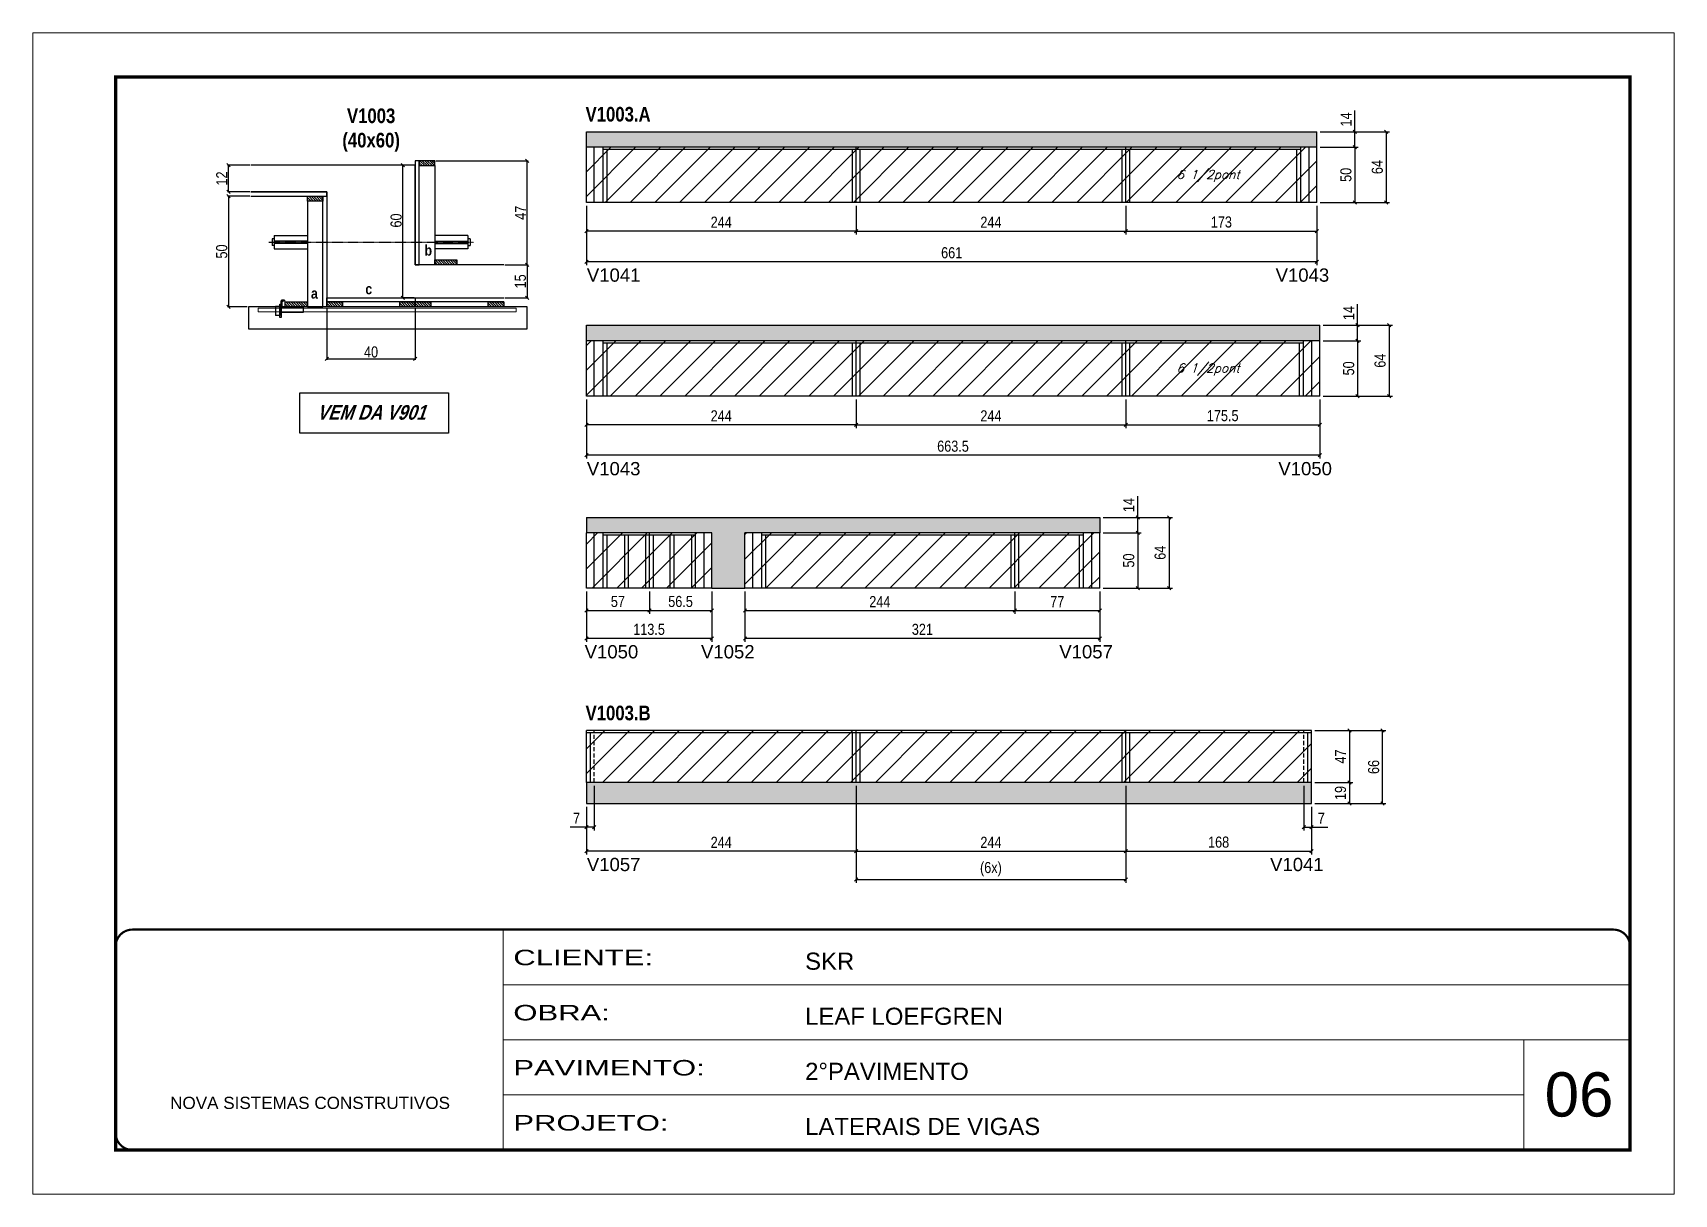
# Model space of a CAD drawing. Extents: x 3309 to 9563, y -2522 to 14608.
# Drawn here: x 4908 to 6393, y 12409 to 13459 of the extents above; entities that cross this region are included whole.
import ezdxf

# ---------------------------------------------------------------- set-up
doc = ezdxf.new("R2010")
doc.units = 0
for name, pattern in [('CONTINUO', [0]), ('DASHED', [0.75, 0.5, -0.25]), ('HIDDEN', [0.375, 0.25, -0.125])]:
    doc.linetypes.add(name, pattern=pattern)
for name, color, linetype in [('5', 5, 'Continuous'), ('barrote', 251, 'Continuous'), ('COTA', 241, 'Continuous'), ('detalhes', 4, 'Continuous'), ('NOMENCLATURA', 7, 'Continuous'), ('Painéis', 200, 'Continuous'), ('presilha', 1, 'Continuous'), ('SARR_2.2x10', 60, 'Continuous'), ('SARR_2.2x7', 40, 'Continuous'), ('SARR_3.5x7', 81, 'Continuous'), ('TENSOR', 3, 'Continuous'), ('texto', 7, 'Continuous')]:
    doc.layers.add(name, color=color, linetype=linetype)
for name, color, linetype, lineweight in [('CARIMBO', 255, 'Continuous', 9), ('CONCRETO', 251, 'Continuous', 25), ('Folhas', 255, 'Continuous', 9), ('Hachura', 251, 'Continuous', 9), ('SARRAFO DE PRESSAO', 251, 'DASHED', 9), ('SCO-___-LAJ', 2, 'Continuous', 0)]:
    doc.layers.add(name, color=color, linetype=linetype, lineweight=lineweight)
doc.styles.add('ARIAL', font='arial.ttf')
doc.styles.add('COTA TECNICA', font='techl___.ttf', dxfattribs={"height": 10})
doc.styles.add('COTA TECNICA 2X', font='techl___.ttf', dxfattribs={"height": 10})
doc.styles.add('Romans', font='romans.shx')
doc.styles.get("Standard").update_dxf_attribs({"font": 'arial.ttf'})
doc.styles.add('TECNICA', font='techb___.ttf', dxfattribs={"height": 10})
doc.styles.add('Tecnologia', font='')
doc.styles.get('Tecnologia').set_extended_font_data('Forgotten Futurist')
doc.dimstyles.new('PAINEL', dxfattribs={"dimtxt": 10, "dimasz": 3, "dimexe": 3, "dimexo": 3, "dimgap": 3, "dimtad": 1, "dimdec": 1, "dimzin": 12, "dimdsep": 46, "dimtxsty": 'COTA TECNICA', "dimblk1": 'OBLIQUE', "dimblk2": 'OBLIQUE', "dimsah": 1, "dimcen": 0.9, "dimclrd": 4, "dimclre": 4, "dimclrt": 240, "dimadec": 1, "dimazin": 3, "dimtfac": 1, "dimtdec": 1, "dimtmove": 0, "dimatfit": 3, "dimfxl": 1, "dimtolj": 1, "dimtzin": 12, "dimarcsym": 0})
doc.dimstyles.new('SECAO', dxfattribs={"dimscale": 0.333333, "dimtxt": 5, "dimasz": 9, "dimexe": 3, "dimexo": 3, "dimgap": 3, "dimtad": 1, "dimdec": 1, "dimlfac": 0.5, "dimzin": 12, "dimdsep": 46, "dimtxsty": 'COTA TECNICA 2X', "dimblk1": 'OBLIQUE', "dimblk2": 'OBLIQUE', "dimsah": 1, "dimcen": 0.9, "dimclrd": 4, "dimclre": 4, "dimclrt": 240, "dimadec": 1, "dimazin": 3, "dimtfac": 1, "dimtdec": 1, "dimtmove": 0, "dimatfit": 3, "dimfxl": 1, "dimtolj": 1, "dimtzin": 12, "dimarcsym": 0})

msp = doc.modelspace()

# ---------------------------------------------------------------- texts
at = {"layer": '5', "linetype": 'Continuous'}
for s, rotation, p in [('V1041', 0.00004, (5409.14, 13234.26, 0)), ('V1043', 0.00004, (6032.29, 13234.26, 0)), ('V1043', 0.00004, (5409.14, 13059.25, 0)), ('V1050', 0.00004, (6034.77, 13059.25, 0)), ('V1050', 359.99996, (5407.16, 12893.7, 0)), ('V1052', 359.99996, (5512.43, 12893.7, 0)), ('V1057', 359.99996, (5836.57, 12893.7, 0)), ('V1057', 0.00004, (5409.14, 12701.35)), ('V1041', 0.00004, (6027.29, 12701.35))]:
    msp.add_text(s, height=12, rotation=rotation, dxfattribs=at).set_placement(p)
at = {"layer": 'CARIMBO', "style": 'ARIAL'}
msp.add_text('06', height=40, dxfattribs=at).set_placement((6275.73, 12479.43))
at = {"layer": 'detalhes', "style": 'TECNICA'}
for s, p in [('b', (5262.34, 13257.87)), ('a', (5159.58, 13218.96)), ('c', (5208.75, 13222.9))]:
    msp.add_text(s, height=9.6, dxfattribs=at).set_placement(p)
at = {"layer": 'NOMENCLATURA', "style": 'TECNICA'}
for s, p in [('V1003.A', (5407.97, 13379.09, 0)), ('V1003.B', (5407.97, 12837.73, 0))]:
    msp.add_text(s, height=13.2, dxfattribs=at).set_placement(p)
at = {"layer": 'NOMENCLATURA', "insert": (5213.95, 13390.89), "char_height": 13.2, "attachment_point": 2, "style": 'TECNICA'}
msp.add_mtext_dynamic_manual_height_columns('V1003\\P(40x60)', width=300.2766, gutter_width=1, heights=[0], dxfattribs=at)
at = {"layer": 'NOMENCLATURA', "insert": (5213.92, 13122.73), "char_height": 13.2, "width": 300.2766, "attachment_point": 2, "style": 'TECNICA'}
msp.add_mtext('{\\Q19;\\C256;VEM DA V901}', dxfattribs=at)
at = {"layer": 'texto', "color": 2, "char_height": 8, "attachment_point": 5, "style": 'Romans'}
for insert in [(5971.19, 13329.9, 0), (5971.19, 13154.89, 0)]:
    msp.add_mtext('{\\Q19;\\C256;6 1/2pont}', dxfattribs=dict(at, insert=insert))

# ---------------------------------------------------------------- blocks, each defined once
blk = doc.blocks.new('9999999999')
at = {"color": 30, "linetype": 'CONTINUO'}
for p, q in [((98564.6, 34230.2), (98564.6, 34429.4)), ((98564.6, 34379.6), (99584, 34379.6)), ((98564.6, 34329.8), (99488, 34329.8)), ((99584, 34329.8), (99488, 34329.8)), ((99488, 34329.8), (99488, 34230.2)), ((98564.6, 34280), (99488, 34280))]:
    blk.add_line(p, q, dxfattribs=at)
at = {"color": 30, "linetype": 'CONTINUO', "const_width": 2}
blk.add_lwpolyline([(99584, 34230.2), (99584, 34414.4, 0.414214), (99569, 34429.4), (98229, 34429.4, 0.414214), (98214, 34414.4), (98214, 34245.2, 0.414214), (98229, 34230.2), (99584, 34230.2)], format="xyb", dxfattribs=at)
at = {"layer": 'Folhas'}
blk.add_lwpolyline([(98139, 34190.2), (99624, 34190.2), (99624, 35240.2), (98139, 35240.2)], close=True, dxfattribs=at)
at = {"layer": 'Folhas', "color": 30, "const_width": 3}
blk.add_lwpolyline([(98214, 34230.2), (99584, 34230.2), (99584, 35200.2), (98214, 35200.2)], close=True, dxfattribs=at)
at = {"color": 7, "linetype": 'Continuous', "ltscale": 5, "style": 'ARIAL'}
for s, height, p in [('SKR', 15.48, (98837.7, 34393.1)), ('LEAF LOEFGREN', 15.483, (98837.7, 34343.3)), ('2°PAVIMENTO', 15.483, (98837.7, 34293.5)), ('NOVA SISTEMAS CONSTRUTIVOS', 11.059, (98263.2, 34267.2)), ('LATERAIS DE VIGAS', 15.483, (98837.7, 34243.7))]:
    blk.add_text(s, height=height, dxfattribs=at).set_placement(p)
at = {"layer": 'Folhas', "color": 7, "style": 'Tecnologia', "width": 1.5}
for s, p in [('CLIENTE:', (98573.7, 34397.2)), ('OBRA:', (98573.7, 34347.3)), ('PAVIMENTO:', (98573.7, 34297.5)), ('PROJETO:', (98573.7, 34247.7))]:
    blk.add_text(s, height=14, dxfattribs=at).set_placement(p)
blk = doc.blocks.new('_Oblique')
at = {"color": 0, "linetype": 'ByBlock', "lineweight": -2}
blk.add_line((-0.5, -0.5), (0.5, 0.5), dxfattribs=at)
blk = doc.blocks.new('*D15')
at = {"layer": 'COTA', "color": 4, "lineweight": -2, "transparency": 16777216}
for p, q in [((5252.9, 13339.6), (5241.7, 13339.6)), ((5242.7, 13219.6), (5242.7, 13339.6)), ((5252.9, 13219.6), (5241.7, 13219.6))]:
    blk.add_line(p, q, dxfattribs=at)
at = {"layer": 'Defpoints', "color": 0, "transparency": 16777216}
for p in [(5242.7, 13339.6), (5253.9, 13339.6), (5253.9, 13219.6)]:
    blk.add_point(p, dxfattribs=at)
at = {"layer": 'COTA', "color": 4, "lineweight": -2, "transparency": 16777216, "xscale": 3, "yscale": 3, "zscale": 3}
for p, rotation in [((5242.7, 13339.6), 90), ((5242.7, 13219.6), 270)]:
    blk.add_blockref('_Oblique', p, dxfattribs=dict(at, rotation=rotation))
at = {"layer": 'COTA', "color": 240, "transparency": 16777216, "insert": (5236.6, 13289.6), "char_height": 10, "attachment_point": 5, "rotation": 90, "style": 'COTA TECNICA 2X'}
blk.add_mtext('\\A1;60', dxfattribs=at)
blk = doc.blocks.new('*D16')
at = {"layer": 'COTA', "color": 4, "lineweight": -2, "transparency": 16777216}
for p, q in [((5173.9, 13210.6), (5173.9, 13163.6)), ((5253.9, 13210.6), (5253.9, 13163.6)), ((5173.9, 13164.6), (5253.9, 13164.6))]:
    blk.add_line(p, q, dxfattribs=at)
at = {"layer": 'Defpoints', "color": 0, "transparency": 16777216}
for p in [(5173.9, 13211.6), (5253.9, 13211.6), (5253.9, 13164.6)]:
    blk.add_point(p, dxfattribs=at)
at = {"layer": 'COTA', "color": 4, "lineweight": -2, "transparency": 16777216, "xscale": 3, "yscale": 3, "zscale": 3, "rotation": 180}
blk.add_blockref('_Oblique', (5173.9, 13164.6), dxfattribs=at)
at = {"layer": 'COTA', "color": 4, "lineweight": -2, "transparency": 16777216, "xscale": 3, "yscale": 3, "zscale": 3}
blk.add_blockref('_Oblique', (5253.9, 13164.6), dxfattribs=at)
at = {"layer": 'COTA', "color": 240, "transparency": 16777216, "insert": (5213.9, 13170.7), "char_height": 10, "attachment_point": 5, "style": 'COTA TECNICA 2X'}
blk.add_mtext('\\A1;40', dxfattribs=at)
blk = doc.blocks.new('*D17')
at = {"layer": 'COTA', "color": 4, "lineweight": -2, "transparency": 16777216}
for p, q in [((5104.2, 13311.6), (5083.9, 13311.6)), ((5084.9, 13311.6), (5084.9, 13211.6)), ((5101.9, 13211.6), (5083.9, 13211.6))]:
    blk.add_line(p, q, dxfattribs=at)
at = {"layer": 'Defpoints', "color": 0, "transparency": 16777216}
for p in [(5105.2, 13311.6), (5084.9, 13211.6), (5102.9, 13211.6, 0)]:
    blk.add_point(p, dxfattribs=at)
at = {"layer": 'COTA', "color": 4, "lineweight": -2, "transparency": 16777216, "xscale": 3, "yscale": 3, "zscale": 3}
for p, rotation in [((5084.9, 13311.6), 90), ((5084.9, 13211.6), 270)]:
    blk.add_blockref('_Oblique', p, dxfattribs=dict(at, rotation=rotation))
at = {"layer": 'COTA', "color": 240, "transparency": 16777216, "insert": (5078.8, 13261.6), "char_height": 10, "attachment_point": 5, "rotation": 90, "style": 'COTA TECNICA 2X'}
blk.add_mtext('\\A1;50', dxfattribs=at)
blk = doc.blocks.new('*D18')
at = {"layer": 'COTA', "color": 4, "lineweight": -2, "transparency": 16777216}
for p, q in [((5104.2, 13339.6), (5083.9, 13339.6)), ((5084.9, 13315.6), (5084.9, 13339.6)), ((5104.2, 13315.6), (5083.9, 13315.6))]:
    blk.add_line(p, q, dxfattribs=at)
at = {"layer": 'Defpoints', "color": 0, "transparency": 16777216}
for p in [(5084.9, 13339.6), (5105.2, 13339.6), (5105.2, 13315.6)]:
    blk.add_point(p, dxfattribs=at)
at = {"layer": 'COTA', "color": 4, "lineweight": -2, "transparency": 16777216, "xscale": 3, "yscale": 3, "zscale": 3}
for p, rotation in [((5084.9, 13339.6), 90), ((5084.9, 13315.6), 270)]:
    blk.add_blockref('_Oblique', p, dxfattribs=dict(at, rotation=rotation))
at = {"layer": 'COTA', "color": 240, "transparency": 16777216, "insert": (5078.8, 13327.6), "char_height": 10, "attachment_point": 5, "rotation": 90, "style": 'COTA TECNICA 2X'}
blk.add_mtext('\\A1;12', dxfattribs=at)
blk = doc.blocks.new('*D19')
at = {"layer": 'COTA', "color": 4, "lineweight": -2, "transparency": 16777216}
for p, q in [((5334.9, 13249.6), (5356.1, 13249.6)), ((5355.1, 13249.6), (5355.1, 13219.6)), ((5334.9, 13219.6), (5356.1, 13219.6))]:
    blk.add_line(p, q, dxfattribs=at)
at = {"layer": 'Defpoints', "color": 0, "transparency": 16777216}
for p in [(5333.9, 13249.6, 0), (5333.9, 13219.6, 0), (5355.1, 13219.6)]:
    blk.add_point(p, dxfattribs=at)
at = {"layer": 'COTA', "color": 4, "lineweight": -2, "transparency": 16777216, "xscale": 3, "yscale": 3, "zscale": 3}
for p, rotation in [((5355.1, 13249.6), 90), ((5355.1, 13219.6), 270)]:
    blk.add_blockref('_Oblique', p, dxfattribs=dict(at, rotation=rotation))
at = {"layer": 'COTA', "color": 240, "transparency": 16777216, "insert": (5349, 13234.6), "char_height": 10, "attachment_point": 5, "rotation": 90, "style": 'COTA TECNICA 2X'}
blk.add_mtext('\\A1;15', dxfattribs=at)
blk = doc.blocks.new('*D20')
at = {"layer": 'COTA', "color": 4, "lineweight": -2, "transparency": 16777216}
for p, q in [((5272.5, 13343.6), (5356.1, 13343.6)), ((5355.1, 13249.6), (5355.1, 13343.6)), ((5334.9, 13249.6), (5356.1, 13249.6))]:
    blk.add_line(p, q, dxfattribs=at)
at = {"layer": 'Defpoints', "color": 0, "transparency": 16777216}
for p in [(5271.5, 13343.6), (5355.1, 13343.6), (5333.9, 13249.6)]:
    blk.add_point(p, dxfattribs=at)
at = {"layer": 'COTA', "color": 4, "lineweight": -2, "transparency": 16777216, "xscale": 3, "yscale": 3, "zscale": 3}
for p, rotation in [((5355.1, 13343.6), 90), ((5355.1, 13249.6), 270)]:
    blk.add_blockref('_Oblique', p, dxfattribs=dict(at, rotation=rotation))
at = {"layer": 'COTA', "color": 240, "transparency": 16777216, "insert": (5349.1, 13296.6), "char_height": 10, "attachment_point": 5, "rotation": 90, "style": 'COTA TECNICA 2X'}
blk.add_mtext('\\A1;47', dxfattribs=at)
blk = doc.blocks.new('*D21')
at = {"layer": 'COTA', "color": 4, "linetype": 'ByBlock', "lineweight": -2, "transparency": 16777216}
for p, q in [((5408.7, 13302.9), (5408.7, 13277)), ((5652.7, 13302.9), (5652.7, 13277)), ((5652.7, 13280), (5408.7, 13280))]:
    blk.add_line(p, q, dxfattribs=at)
at = {"layer": 'Defpoints', "color": 0, "linetype": 'ByBlock', "transparency": 16777216}
for p in [(5408.7, 13305.9), (5652.7, 13305.9), (5408.7, 13280)]:
    blk.add_point(p, dxfattribs=at)
at = {"layer": 'COTA', "color": 4, "linetype": 'ByBlock', "lineweight": -2, "transparency": 16777216, "xscale": 3, "yscale": 3, "zscale": 3, "rotation": 180}
blk.add_blockref('_Oblique', (5408.7, 13280), dxfattribs=at)
at = {"layer": 'COTA', "color": 4, "linetype": 'ByBlock', "lineweight": -2, "transparency": 16777216, "xscale": 3, "yscale": 3, "zscale": 3}
blk.add_blockref('_Oblique', (5652.7, 13280), dxfattribs=at)
at = {"layer": 'COTA', "color": 240, "linetype": 'ByBlock', "transparency": 16777216, "insert": (5530.7, 13288.1), "char_height": 10, "attachment_point": 5, "style": 'COTA TECNICA'}
blk.add_mtext('\\A1;244', dxfattribs=at)
blk = doc.blocks.new('*D33')
at = {"layer": 'COTA', "color": 4, "linetype": 'ByBlock', "lineweight": -2, "transparency": 16777216}
for p, q in [((5408.7, 13302.9), (5408.7, 13249.3)), ((6069.7, 13302.9), (6069.7, 13249.3)), ((6069.7, 13252.3), (5408.7, 13252.3))]:
    blk.add_line(p, q, dxfattribs=at)
at = {"layer": 'Defpoints', "color": 0, "linetype": 'ByBlock', "transparency": 16777216}
for p in [(5408.7, 13305.9), (6069.7, 13305.9), (5408.7, 13252.3)]:
    blk.add_point(p, dxfattribs=at)
at = {"layer": 'COTA', "color": 4, "linetype": 'ByBlock', "lineweight": -2, "transparency": 16777216, "xscale": 3, "yscale": 3, "zscale": 3, "rotation": 180}
blk.add_blockref('_Oblique', (5408.7, 13252.3), dxfattribs=at)
at = {"layer": 'COTA', "color": 4, "linetype": 'ByBlock', "lineweight": -2, "transparency": 16777216, "xscale": 3, "yscale": 3, "zscale": 3}
blk.add_blockref('_Oblique', (6069.7, 13252.3), dxfattribs=at)
at = {"layer": 'COTA', "color": 240, "linetype": 'ByBlock', "transparency": 16777216, "insert": (5739.2, 13260.4), "char_height": 10, "attachment_point": 5, "style": 'COTA TECNICA'}
blk.add_mtext('\\A1;661', dxfattribs=at)
blk = doc.blocks.new('*D22')
at = {"layer": 'COTA', "color": 4, "lineweight": -2, "transparency": 16777216}
for p, q in [((5652.7, 13302.9), (5652.7, 13277)), ((5896.7, 13302.9), (5896.7, 13277)), ((5652.7, 13280), (5896.7, 13280))]:
    blk.add_line(p, q, dxfattribs=at)
at = {"layer": 'Defpoints', "color": 0, "transparency": 16777216}
for p in [(5652.7, 13305.9, 0), (5896.7, 13305.9, 0), (5896.7, 13280)]:
    blk.add_point(p, dxfattribs=at)
at = {"layer": 'COTA', "color": 4, "lineweight": -2, "transparency": 16777216, "xscale": 3, "yscale": 3, "zscale": 3, "rotation": 180}
blk.add_blockref('_Oblique', (5652.7, 13280), dxfattribs=at)
at = {"layer": 'COTA', "color": 4, "lineweight": -2, "transparency": 16777216, "xscale": 3, "yscale": 3, "zscale": 3}
blk.add_blockref('_Oblique', (5896.7, 13280), dxfattribs=at)
at = {"layer": 'COTA', "color": 240, "transparency": 16777216, "insert": (5774.7, 13288.1), "char_height": 10, "attachment_point": 5, "style": 'COTA TECNICA'}
blk.add_mtext('\\A1;244', dxfattribs=at)
blk = doc.blocks.new('*D23')
at = {"layer": 'COTA', "color": 4, "lineweight": -2, "transparency": 16777216}
for p, q in [((6072.7, 13369.9), (6135.4, 13369.9)), ((6132.4, 13369.9), (6132.4, 13305.9)), ((6072.7, 13305.9), (6135.4, 13305.9))]:
    blk.add_line(p, q, dxfattribs=at)
at = {"layer": 'Defpoints', "color": 0, "transparency": 16777216}
for p in [(6069.7, 13369.9, 0), (6069.7, 13305.9, 0), (6132.4, 13305.9)]:
    blk.add_point(p, dxfattribs=at)
at = {"layer": 'COTA', "color": 4, "lineweight": -2, "transparency": 16777216, "xscale": 3, "yscale": 3, "zscale": 3}
for p, rotation in [((6132.4, 13369.9), 90), ((6132.4, 13305.9), 270)]:
    blk.add_blockref('_Oblique', p, dxfattribs=dict(at, rotation=rotation))
at = {"layer": 'COTA', "color": 240, "transparency": 16777216, "insert": (6124.3, 13337.9), "char_height": 10, "attachment_point": 5, "rotation": 90, "style": 'COTA TECNICA'}
blk.add_mtext('\\A1;64', dxfattribs=at)
blk = doc.blocks.new('*D34')
at = {"layer": 'COTA', "color": 4, "lineweight": -2, "transparency": 16777216}
for p, q in [((5896.7, 13302.9), (5896.7, 13277)), ((6069.7, 13302.9), (6069.7, 13277)), ((5896.7, 13280), (6069.7, 13280))]:
    blk.add_line(p, q, dxfattribs=at)
at = {"layer": 'Defpoints', "color": 0, "transparency": 16777216}
for p in [(5896.7, 13305.9, 0), (6069.7, 13305.9, 0), (6069.7, 13280)]:
    blk.add_point(p, dxfattribs=at)
at = {"layer": 'COTA', "color": 4, "lineweight": -2, "transparency": 16777216, "xscale": 3, "yscale": 3, "zscale": 3, "rotation": 180}
blk.add_blockref('_Oblique', (5896.7, 13280), dxfattribs=at)
at = {"layer": 'COTA', "color": 4, "lineweight": -2, "transparency": 16777216, "xscale": 3, "yscale": 3, "zscale": 3}
blk.add_blockref('_Oblique', (6069.7, 13280), dxfattribs=at)
at = {"layer": 'COTA', "color": 240, "transparency": 16777216, "insert": (5983.2, 13288.2), "char_height": 10, "attachment_point": 5, "style": 'COTA TECNICA'}
blk.add_mtext('\\A1;173', dxfattribs=at)
blk = doc.blocks.new('*D35')
at = {"layer": 'COTA', "color": 4, "lineweight": -2, "transparency": 16777216}
for p, q in [((6072.7, 13355.9), (6107, 13355.9)), ((6104, 13355.9), (6104, 13305.9)), ((6072.7, 13305.9), (6107, 13305.9))]:
    blk.add_line(p, q, dxfattribs=at)
at = {"layer": 'Defpoints', "color": 0, "transparency": 16777216}
for p in [(6069.7, 13355.9, 0), (6069.7, 13305.9, 0), (6104, 13305.9)]:
    blk.add_point(p, dxfattribs=at)
at = {"layer": 'COTA', "color": 4, "lineweight": -2, "transparency": 16777216, "xscale": 3, "yscale": 3, "zscale": 3}
for p, rotation in [((6104, 13355.9), 90), ((6104, 13305.9), 270)]:
    blk.add_blockref('_Oblique', p, dxfattribs=dict(at, rotation=rotation))
at = {"layer": 'COTA', "color": 240, "transparency": 16777216, "insert": (6095.9, 13330.9), "char_height": 10, "attachment_point": 5, "rotation": 90, "style": 'COTA TECNICA'}
blk.add_mtext('\\A1;50', dxfattribs=at)
blk = doc.blocks.new('*D36')
at = {"layer": 'COTA', "color": 4, "lineweight": -2, "transparency": 16777216}
for p, q in [((6104, 13369.9), (6104, 13389)), ((6072.7, 13369.9), (6107, 13369.9)), ((6104, 13355.9), (6104, 13369.9)), ((6072.7, 13355.9), (6107, 13355.9))]:
    blk.add_line(p, q, dxfattribs=at)
at = {"layer": 'Defpoints', "color": 0, "transparency": 16777216}
for p in [(6069.7, 13369.9, 0), (6104, 13369.9), (6069.7, 13355.9, 0)]:
    blk.add_point(p, dxfattribs=at)
at = {"layer": 'COTA', "color": 4, "lineweight": -2, "transparency": 16777216, "xscale": 3, "yscale": 3, "zscale": 3}
for p, rotation in [((6104, 13369.9), 90), ((6104, 13355.9), 270)]:
    blk.add_blockref('_Oblique', p, dxfattribs=dict(at, rotation=rotation))
at = {"layer": 'COTA', "color": 240, "transparency": 16777216, "insert": (6096, 13381), "char_height": 10, "attachment_point": 5, "rotation": 90, "style": 'COTA TECNICA'}
blk.add_mtext('\\A1;14', dxfattribs=at)
blk = doc.blocks.new('*D24')
at = {"layer": 'COTA', "color": 4, "linetype": 'ByBlock', "lineweight": -2, "transparency": 16777216}
for p, q in [((5408.7, 13127.9), (5408.7, 13102)), ((5652.7, 13127.9), (5652.7, 13102)), ((5652.7, 13105), (5408.7, 13105))]:
    blk.add_line(p, q, dxfattribs=at)
at = {"layer": 'Defpoints', "color": 0, "linetype": 'ByBlock', "transparency": 16777216}
for p in [(5408.7, 13130.9), (5652.7, 13130.9), (5408.7, 13105)]:
    blk.add_point(p, dxfattribs=at)
at = {"layer": 'COTA', "color": 4, "linetype": 'ByBlock', "lineweight": -2, "transparency": 16777216, "xscale": 3, "yscale": 3, "zscale": 3, "rotation": 180}
blk.add_blockref('_Oblique', (5408.7, 13105), dxfattribs=at)
at = {"layer": 'COTA', "color": 4, "linetype": 'ByBlock', "lineweight": -2, "transparency": 16777216, "xscale": 3, "yscale": 3, "zscale": 3}
blk.add_blockref('_Oblique', (5652.7, 13105), dxfattribs=at)
at = {"layer": 'COTA', "color": 240, "linetype": 'ByBlock', "transparency": 16777216, "insert": (5530.7, 13113), "char_height": 10, "attachment_point": 5, "style": 'COTA TECNICA'}
blk.add_mtext('\\A1;244', dxfattribs=at)
blk = doc.blocks.new('*D37')
at = {"layer": 'COTA', "color": 4, "linetype": 'ByBlock', "lineweight": -2, "transparency": 16777216}
for p, q in [((5408.7, 13127.9), (5408.7, 13074.3)), ((6072.2, 13127.9), (6072.2, 13074.3)), ((6072.2, 13077.3), (5408.7, 13077.3))]:
    blk.add_line(p, q, dxfattribs=at)
at = {"layer": 'Defpoints', "color": 0, "linetype": 'ByBlock', "transparency": 16777216}
for p in [(5408.7, 13130.9), (6072.2, 13130.9), (5408.7, 13077.3)]:
    blk.add_point(p, dxfattribs=at)
at = {"layer": 'COTA', "color": 4, "linetype": 'ByBlock', "lineweight": -2, "transparency": 16777216, "xscale": 3, "yscale": 3, "zscale": 3, "rotation": 180}
blk.add_blockref('_Oblique', (5408.7, 13077.3), dxfattribs=at)
at = {"layer": 'COTA', "color": 4, "linetype": 'ByBlock', "lineweight": -2, "transparency": 16777216, "xscale": 3, "yscale": 3, "zscale": 3}
blk.add_blockref('_Oblique', (6072.2, 13077.3), dxfattribs=at)
at = {"layer": 'COTA', "color": 240, "linetype": 'ByBlock', "transparency": 16777216, "insert": (5740.4, 13085.5), "char_height": 10, "attachment_point": 5, "style": 'COTA TECNICA'}
blk.add_mtext('\\A1;663.5', dxfattribs=at)
blk = doc.blocks.new('*D25')
at = {"layer": 'COTA', "color": 4, "lineweight": -2, "transparency": 16777216}
for p, q in [((5652.7, 13127.9), (5652.7, 13102)), ((5896.7, 13127.9), (5896.7, 13102)), ((5652.7, 13105), (5896.7, 13105))]:
    blk.add_line(p, q, dxfattribs=at)
at = {"layer": 'Defpoints', "color": 0, "transparency": 16777216}
for p in [(5652.7, 13130.9, 0), (5896.7, 13130.9, 0), (5896.7, 13105)]:
    blk.add_point(p, dxfattribs=at)
at = {"layer": 'COTA', "color": 4, "lineweight": -2, "transparency": 16777216, "xscale": 3, "yscale": 3, "zscale": 3, "rotation": 180}
blk.add_blockref('_Oblique', (5652.7, 13105), dxfattribs=at)
at = {"layer": 'COTA', "color": 4, "lineweight": -2, "transparency": 16777216, "xscale": 3, "yscale": 3, "zscale": 3}
blk.add_blockref('_Oblique', (5896.7, 13105), dxfattribs=at)
at = {"layer": 'COTA', "color": 240, "transparency": 16777216, "insert": (5774.7, 13113), "char_height": 10, "attachment_point": 5, "style": 'COTA TECNICA'}
blk.add_mtext('\\A1;244', dxfattribs=at)
blk = doc.blocks.new('*D26')
at = {"layer": 'COTA', "color": 4, "lineweight": -2, "transparency": 16777216}
for p, q in [((6075.2, 13194.9), (6137.9, 13194.9)), ((6134.9, 13194.9), (6134.9, 13130.9)), ((6075.2, 13130.9), (6137.9, 13130.9))]:
    blk.add_line(p, q, dxfattribs=at)
at = {"layer": 'Defpoints', "color": 0, "transparency": 16777216}
for p in [(6072.2, 13194.9, 0), (6072.2, 13130.9, 0), (6134.9, 13130.9)]:
    blk.add_point(p, dxfattribs=at)
at = {"layer": 'COTA', "color": 4, "lineweight": -2, "transparency": 16777216, "xscale": 3, "yscale": 3, "zscale": 3}
for p, rotation in [((6134.9, 13194.9), 90), ((6134.9, 13130.9), 270)]:
    blk.add_blockref('_Oblique', p, dxfattribs=dict(at, rotation=rotation))
at = {"layer": 'COTA', "color": 240, "transparency": 16777216, "insert": (6126.8, 13162.9), "char_height": 10, "attachment_point": 5, "rotation": 90, "style": 'COTA TECNICA'}
blk.add_mtext('\\A1;64', dxfattribs=at)
blk = doc.blocks.new('*D38')
at = {"layer": 'COTA', "color": 4, "lineweight": -2, "transparency": 16777216}
for p, q in [((5896.7, 13127.9), (5896.7, 13102)), ((6072.2, 13127.9), (6072.2, 13102)), ((5896.7, 13105), (6072.2, 13105))]:
    blk.add_line(p, q, dxfattribs=at)
at = {"layer": 'Defpoints', "color": 0, "transparency": 16777216}
for p in [(5896.7, 13130.9, 0), (6072.2, 13130.9, 0), (6072.2, 13105)]:
    blk.add_point(p, dxfattribs=at)
at = {"layer": 'COTA', "color": 4, "lineweight": -2, "transparency": 16777216, "xscale": 3, "yscale": 3, "zscale": 3, "rotation": 180}
blk.add_blockref('_Oblique', (5896.7, 13105), dxfattribs=at)
at = {"layer": 'COTA', "color": 4, "lineweight": -2, "transparency": 16777216, "xscale": 3, "yscale": 3, "zscale": 3}
blk.add_blockref('_Oblique', (6072.2, 13105), dxfattribs=at)
at = {"layer": 'COTA', "color": 240, "transparency": 16777216, "insert": (5984.4, 13113.1), "char_height": 10, "attachment_point": 5, "style": 'COTA TECNICA'}
blk.add_mtext('\\A1;175.5', dxfattribs=at)
blk = doc.blocks.new('*D39')
at = {"layer": 'COTA', "color": 4, "lineweight": -2, "transparency": 16777216}
for p, q in [((6075.2, 13180.9), (6109.5, 13180.9)), ((6106.5, 13180.9), (6106.5, 13130.9)), ((6075.2, 13130.9), (6109.5, 13130.9))]:
    blk.add_line(p, q, dxfattribs=at)
at = {"layer": 'Defpoints', "color": 0, "transparency": 16777216}
for p in [(6072.2, 13180.9, 0), (6072.2, 13130.9, 0), (6106.5, 13130.9)]:
    blk.add_point(p, dxfattribs=at)
at = {"layer": 'COTA', "color": 4, "lineweight": -2, "transparency": 16777216, "xscale": 3, "yscale": 3, "zscale": 3}
for p, rotation in [((6106.5, 13180.9), 90), ((6106.5, 13130.9), 270)]:
    blk.add_blockref('_Oblique', p, dxfattribs=dict(at, rotation=rotation))
at = {"layer": 'COTA', "color": 240, "transparency": 16777216, "insert": (6098.4, 13155.9), "char_height": 10, "attachment_point": 5, "rotation": 90, "style": 'COTA TECNICA'}
blk.add_mtext('\\A1;50', dxfattribs=at)
blk = doc.blocks.new('*D40')
at = {"layer": 'COTA', "color": 4, "lineweight": -2, "transparency": 16777216}
for p, q in [((6106.5, 13194.9), (6106.5, 13214)), ((6075.2, 13194.9), (6109.5, 13194.9)), ((6106.5, 13180.9), (6106.5, 13194.9)), ((6075.2, 13180.9), (6109.5, 13180.9))]:
    blk.add_line(p, q, dxfattribs=at)
at = {"layer": 'Defpoints', "color": 0, "transparency": 16777216}
for p in [(6072.2, 13194.9, 0), (6106.5, 13194.9), (6072.2, 13180.9, 0)]:
    blk.add_point(p, dxfattribs=at)
at = {"layer": 'COTA', "color": 4, "lineweight": -2, "transparency": 16777216, "xscale": 3, "yscale": 3, "zscale": 3}
for p, rotation in [((6106.5, 13194.9), 90), ((6106.5, 13180.9), 270)]:
    blk.add_blockref('_Oblique', p, dxfattribs=dict(at, rotation=rotation))
at = {"layer": 'COTA', "color": 240, "transparency": 16777216, "insert": (6098.5, 13205.9), "char_height": 10, "attachment_point": 5, "rotation": 90, "style": 'COTA TECNICA'}
blk.add_mtext('\\A1;14', dxfattribs=at)
blk = doc.blocks.new('*D41')
at = {"layer": 'COTA', "color": 4, "linetype": 'ByBlock', "lineweight": -2, "transparency": 16777216}
for p, q in [((5408.7, 12954.2), (5408.7, 12908.7)), ((5522.2, 12954.2), (5522.2, 12908.7)), ((5522.2, 12911.7), (5408.7, 12911.7))]:
    blk.add_line(p, q, dxfattribs=at)
at = {"layer": 'Defpoints', "color": 0, "linetype": 'ByBlock', "transparency": 16777216}
for p in [(5408.7, 12957.2), (5522.2, 12957.2), (5408.7, 12911.7)]:
    blk.add_point(p, dxfattribs=at)
at = {"layer": 'COTA', "color": 4, "linetype": 'ByBlock', "lineweight": -2, "transparency": 16777216, "xscale": 3, "yscale": 3, "zscale": 3, "rotation": 180}
blk.add_blockref('_Oblique', (5408.7, 12911.7), dxfattribs=at)
at = {"layer": 'COTA', "color": 4, "linetype": 'ByBlock', "lineweight": -2, "transparency": 16777216, "xscale": 3, "yscale": 3, "zscale": 3}
blk.add_blockref('_Oblique', (5522.2, 12911.7), dxfattribs=at)
at = {"layer": 'COTA', "color": 240, "linetype": 'ByBlock', "transparency": 16777216, "insert": (5465.4, 12919.9), "char_height": 10, "attachment_point": 5, "style": 'COTA TECNICA'}
blk.add_mtext('\\A1;113.5', dxfattribs=at)
blk = doc.blocks.new('*D42')
at = {"layer": 'COTA', "color": 4, "lineweight": -2, "transparency": 16777216}
for p, q in [((5408.7, 12954.2), (5408.7, 12934)), ((5465.7, 12954.2), (5465.7, 12934)), ((5408.7, 12937), (5465.7, 12937))]:
    blk.add_line(p, q, dxfattribs=at)
at = {"layer": 'Defpoints', "color": 0, "transparency": 16777216}
for p in [(5408.7, 12957.2), (5465.7, 12957.2), (5465.7, 12937)]:
    blk.add_point(p, dxfattribs=at)
at = {"layer": 'COTA', "color": 4, "lineweight": -2, "transparency": 16777216, "xscale": 3, "yscale": 3, "zscale": 3, "rotation": 180}
blk.add_blockref('_Oblique', (5408.7, 12937), dxfattribs=at)
at = {"layer": 'COTA', "color": 4, "lineweight": -2, "transparency": 16777216, "xscale": 3, "yscale": 3, "zscale": 3}
blk.add_blockref('_Oblique', (5465.7, 12937), dxfattribs=at)
at = {"layer": 'COTA', "color": 240, "transparency": 16777216, "insert": (5437.2, 12945.1), "char_height": 10, "attachment_point": 5, "style": 'COTA TECNICA'}
blk.add_mtext('\\A1;57', dxfattribs=at)
blk = doc.blocks.new('*D43')
at = {"layer": 'COTA', "color": 4, "lineweight": -2, "transparency": 16777216}
for p, q in [((5465.7, 12954.2), (5465.7, 12934)), ((5522.2, 12954.2), (5522.2, 12934)), ((5465.7, 12937), (5522.2, 12937))]:
    blk.add_line(p, q, dxfattribs=at)
at = {"layer": 'Defpoints', "color": 0, "transparency": 16777216}
for p in [(5465.7, 12957.2), (5522.2, 12957.2), (5522.2, 12937)]:
    blk.add_point(p, dxfattribs=at)
at = {"layer": 'COTA', "color": 4, "lineweight": -2, "transparency": 16777216, "xscale": 3, "yscale": 3, "zscale": 3, "rotation": 180}
blk.add_blockref('_Oblique', (5465.7, 12937), dxfattribs=at)
at = {"layer": 'COTA', "color": 4, "lineweight": -2, "transparency": 16777216, "xscale": 3, "yscale": 3, "zscale": 3}
blk.add_blockref('_Oblique', (5522.2, 12937), dxfattribs=at)
at = {"layer": 'COTA', "color": 240, "transparency": 16777216, "insert": (5493.9, 12945.1), "char_height": 10, "attachment_point": 5, "style": 'COTA TECNICA'}
blk.add_mtext('\\A1;56.5', dxfattribs=at)
blk = doc.blocks.new('*D44')
at = {"layer": 'COTA', "color": 4, "linetype": 'ByBlock', "lineweight": -2, "transparency": 16777216}
for p, q in [((5552.2, 12954.2), (5552.2, 12908.7)), ((5873.2, 12954.2), (5873.2, 12908.7)), ((5873.2, 12911.7), (5552.2, 12911.7))]:
    blk.add_line(p, q, dxfattribs=at)
at = {"layer": 'Defpoints', "color": 0, "linetype": 'ByBlock', "transparency": 16777216}
for p in [(5552.2, 12957.2), (5873.2, 12957.2), (5552.2, 12911.7)]:
    blk.add_point(p, dxfattribs=at)
at = {"layer": 'COTA', "color": 4, "linetype": 'ByBlock', "lineweight": -2, "transparency": 16777216, "xscale": 3, "yscale": 3, "zscale": 3, "rotation": 180}
blk.add_blockref('_Oblique', (5552.2, 12911.7), dxfattribs=at)
at = {"layer": 'COTA', "color": 4, "linetype": 'ByBlock', "lineweight": -2, "transparency": 16777216, "xscale": 3, "yscale": 3, "zscale": 3}
blk.add_blockref('_Oblique', (5873.2, 12911.7), dxfattribs=at)
at = {"layer": 'COTA', "color": 240, "linetype": 'ByBlock', "transparency": 16777216, "insert": (5712.7, 12919.9), "char_height": 10, "attachment_point": 5, "style": 'COTA TECNICA'}
blk.add_mtext('\\A1;321', dxfattribs=at)
blk = doc.blocks.new('*D45')
at = {"layer": 'COTA', "color": 4, "lineweight": -2, "transparency": 16777216}
for p, q in [((5552.2, 12954.2), (5552.2, 12934)), ((5796.2, 12954.2), (5796.2, 12934)), ((5552.2, 12937), (5796.2, 12937))]:
    blk.add_line(p, q, dxfattribs=at)
at = {"layer": 'Defpoints', "color": 0, "transparency": 16777216}
for p in [(5552.2, 12957.2), (5796.2, 12957.2), (5796.2, 12937)]:
    blk.add_point(p, dxfattribs=at)
at = {"layer": 'COTA', "color": 4, "lineweight": -2, "transparency": 16777216, "xscale": 3, "yscale": 3, "zscale": 3, "rotation": 180}
blk.add_blockref('_Oblique', (5552.2, 12937), dxfattribs=at)
at = {"layer": 'COTA', "color": 4, "lineweight": -2, "transparency": 16777216, "xscale": 3, "yscale": 3, "zscale": 3}
blk.add_blockref('_Oblique', (5796.2, 12937), dxfattribs=at)
at = {"layer": 'COTA', "color": 240, "transparency": 16777216, "insert": (5674.2, 12945), "char_height": 10, "attachment_point": 5, "style": 'COTA TECNICA'}
blk.add_mtext('\\A1;244', dxfattribs=at)
blk = doc.blocks.new('*D46')
at = {"layer": 'COTA', "color": 4, "lineweight": -2, "transparency": 16777216}
for p, q in [((5796.2, 12954.2), (5796.2, 12934)), ((5873.2, 12954.2), (5873.2, 12934)), ((5796.2, 12937), (5873.2, 12937))]:
    blk.add_line(p, q, dxfattribs=at)
at = {"layer": 'Defpoints', "color": 0, "transparency": 16777216}
for p in [(5796.2, 12957.2), (5873.2, 12957.2), (5873.2, 12937)]:
    blk.add_point(p, dxfattribs=at)
at = {"layer": 'COTA', "color": 4, "lineweight": -2, "transparency": 16777216, "xscale": 3, "yscale": 3, "zscale": 3, "rotation": 180}
blk.add_blockref('_Oblique', (5796.2, 12937), dxfattribs=at)
at = {"layer": 'COTA', "color": 4, "lineweight": -2, "transparency": 16777216, "xscale": 3, "yscale": 3, "zscale": 3}
blk.add_blockref('_Oblique', (5873.2, 12937), dxfattribs=at)
at = {"layer": 'COTA', "color": 240, "transparency": 16777216, "insert": (5834.7, 12945), "char_height": 10, "attachment_point": 5, "style": 'COTA TECNICA'}
blk.add_mtext('\\A1;77', dxfattribs=at)
blk = doc.blocks.new('*D27')
at = {"layer": 'COTA', "color": 4, "lineweight": -2, "transparency": 16777216}
for p, q in [((5876.2, 13021.2), (5938.9, 13021.2)), ((5935.9, 13021.2), (5935.9, 12957.2)), ((5876.2, 12957.2), (5938.9, 12957.2))]:
    blk.add_line(p, q, dxfattribs=at)
at = {"layer": 'Defpoints', "color": 0, "transparency": 16777216}
for p in [(5873.2, 13021.2, 0), (5873.2, 12957.2, 0), (5935.9, 12957.2)]:
    blk.add_point(p, dxfattribs=at)
at = {"layer": 'COTA', "color": 4, "lineweight": -2, "transparency": 16777216, "xscale": 3, "yscale": 3, "zscale": 3}
for p, rotation in [((5935.9, 13021.2), 90), ((5935.9, 12957.2), 270)]:
    blk.add_blockref('_Oblique', p, dxfattribs=dict(at, rotation=rotation))
at = {"layer": 'COTA', "color": 240, "transparency": 16777216, "insert": (5927.8, 12989.2), "char_height": 10, "attachment_point": 5, "rotation": 90, "style": 'COTA TECNICA'}
blk.add_mtext('\\A1;64', dxfattribs=at)
blk = doc.blocks.new('*D28')
at = {"layer": 'COTA', "color": 4, "lineweight": -2, "transparency": 16777216}
for p, q in [((5876.2, 13007.2), (5910.5, 13007.2)), ((5907.5, 13007.2), (5907.5, 12957.2)), ((5876.2, 12957.2), (5910.5, 12957.2))]:
    blk.add_line(p, q, dxfattribs=at)
at = {"layer": 'Defpoints', "color": 0, "transparency": 16777216}
for p in [(5873.2, 13007.2, 0), (5873.2, 12957.2, 0), (5907.5, 12957.2)]:
    blk.add_point(p, dxfattribs=at)
at = {"layer": 'COTA', "color": 4, "lineweight": -2, "transparency": 16777216, "xscale": 3, "yscale": 3, "zscale": 3}
for p, rotation in [((5907.5, 13007.2), 90), ((5907.5, 12957.2), 270)]:
    blk.add_blockref('_Oblique', p, dxfattribs=dict(at, rotation=rotation))
at = {"layer": 'COTA', "color": 240, "transparency": 16777216, "insert": (5899.4, 12982.2), "char_height": 10, "attachment_point": 5, "rotation": 90, "style": 'COTA TECNICA'}
blk.add_mtext('\\A1;50', dxfattribs=at)
blk = doc.blocks.new('*D29')
at = {"layer": 'COTA', "color": 4, "lineweight": -2, "transparency": 16777216}
for p, q in [((5907.5, 13021.2), (5907.5, 13040.3)), ((5876.2, 13021.2), (5910.5, 13021.2)), ((5907.5, 13007.2), (5907.5, 13021.2)), ((5876.2, 13007.2), (5910.5, 13007.2))]:
    blk.add_line(p, q, dxfattribs=at)
at = {"layer": 'Defpoints', "color": 0, "transparency": 16777216}
for p in [(5873.2, 13021.2, 0), (5907.5, 13021.2), (5873.2, 13007.2, 0)]:
    blk.add_point(p, dxfattribs=at)
at = {"layer": 'COTA', "color": 4, "lineweight": -2, "transparency": 16777216, "xscale": 3, "yscale": 3, "zscale": 3}
for p, rotation in [((5907.5, 13021.2), 90), ((5907.5, 13007.2), 270)]:
    blk.add_blockref('_Oblique', p, dxfattribs=dict(at, rotation=rotation))
at = {"layer": 'COTA', "color": 240, "transparency": 16777216, "insert": (5899.4, 13032.3), "char_height": 10, "attachment_point": 5, "rotation": 90, "style": 'COTA TECNICA'}
blk.add_mtext('\\A1;14', dxfattribs=at)
blk = doc.blocks.new('*D30')
at = {"layer": 'COTA', "color": 4, "linetype": 'ByBlock', "lineweight": -2, "transparency": 16777216}
for p, q in [((5652.7, 12778.5), (5652.7, 12716.4)), ((5408.7, 12759.5), (5408.7, 12716.4)), ((5652.7, 12719.4), (5408.7, 12719.4))]:
    blk.add_line(p, q, dxfattribs=at)
at = {"layer": 'Defpoints', "color": 0, "linetype": 'ByBlock', "transparency": 16777216}
for p in [(5652.7, 12781.5), (5408.7, 12762.5), (5408.7, 12719.4)]:
    blk.add_point(p, dxfattribs=at)
at = {"layer": 'COTA', "color": 4, "linetype": 'ByBlock', "lineweight": -2, "transparency": 16777216, "xscale": 3, "yscale": 3, "zscale": 3, "rotation": 180}
blk.add_blockref('_Oblique', (5408.7, 12719.4), dxfattribs=at)
at = {"layer": 'COTA', "color": 4, "linetype": 'ByBlock', "lineweight": -2, "transparency": 16777216, "xscale": 3, "yscale": 3, "zscale": 3}
blk.add_blockref('_Oblique', (5652.7, 12719.4), dxfattribs=at)
at = {"layer": 'COTA', "color": 240, "linetype": 'ByBlock', "transparency": 16777216, "insert": (5530.7, 12727.4), "char_height": 10, "attachment_point": 5, "style": 'COTA TECNICA'}
blk.add_mtext('\\A1;244', dxfattribs=at)
blk = doc.blocks.new('*D31')
at = {"layer": 'COTA', "color": 4, "lineweight": -2, "transparency": 16777216}
for p, q in [((5652.7, 12778.5), (5652.7, 12716.4)), ((5896.7, 12778.5), (5896.7, 12716.4)), ((5652.7, 12719.4), (5896.7, 12719.4))]:
    blk.add_line(p, q, dxfattribs=at)
at = {"layer": 'Defpoints', "color": 0, "transparency": 16777216}
for p in [(5652.7, 12781.5, 0), (5896.7, 12781.5, 0), (5896.7, 12719.4)]:
    blk.add_point(p, dxfattribs=at)
at = {"layer": 'COTA', "color": 4, "lineweight": -2, "transparency": 16777216, "xscale": 3, "yscale": 3, "zscale": 3, "rotation": 180}
blk.add_blockref('_Oblique', (5652.7, 12719.4), dxfattribs=at)
at = {"layer": 'COTA', "color": 4, "lineweight": -2, "transparency": 16777216, "xscale": 3, "yscale": 3, "zscale": 3}
blk.add_blockref('_Oblique', (5896.7, 12719.4), dxfattribs=at)
at = {"layer": 'COTA', "color": 240, "transparency": 16777216, "insert": (5774.7, 12727.4), "char_height": 10, "attachment_point": 5, "style": 'COTA TECNICA'}
blk.add_mtext('\\A1;244', dxfattribs=at)
blk = doc.blocks.new('*D47')
at = {"layer": 'COTA', "color": 4, "lineweight": -2, "transparency": 16777216}
for p, q in [((5896.7, 12778.5), (5896.7, 12716.4)), ((6064.7, 12759.5), (6064.7, 12716.4)), ((5896.7, 12719.4), (6064.7, 12719.4))]:
    blk.add_line(p, q, dxfattribs=at)
at = {"layer": 'Defpoints', "color": 0, "transparency": 16777216}
for p in [(5896.7, 12781.5, 0), (6064.7, 12762.5), (6064.7, 12719.4)]:
    blk.add_point(p, dxfattribs=at)
at = {"layer": 'COTA', "color": 4, "lineweight": -2, "transparency": 16777216, "xscale": 3, "yscale": 3, "zscale": 3, "rotation": 180}
blk.add_blockref('_Oblique', (5896.7, 12719.4), dxfattribs=at)
at = {"layer": 'COTA', "color": 4, "lineweight": -2, "transparency": 16777216, "xscale": 3, "yscale": 3, "zscale": 3}
blk.add_blockref('_Oblique', (6064.7, 12719.4), dxfattribs=at)
at = {"layer": 'COTA', "color": 240, "transparency": 16777216, "insert": (5980.7, 12727.5), "char_height": 10, "attachment_point": 5, "style": 'COTA TECNICA'}
blk.add_mtext('\\A1;168', dxfattribs=at)
blk = doc.blocks.new('*D48')
at = {"layer": 'COTA', "color": 4, "lineweight": -2, "transparency": 16777216}
for p, q in [((6067.7, 12828.5), (6102, 12828.5)), ((6099, 12828.5), (6099, 12781.5)), ((6067.7, 12781.5), (6102, 12781.5))]:
    blk.add_line(p, q, dxfattribs=at)
at = {"layer": 'Defpoints', "color": 0, "transparency": 16777216}
for p in [(6064.7, 12828.5, 0), (6064.7, 12781.5, 0), (6099, 12781.5)]:
    blk.add_point(p, dxfattribs=at)
at = {"layer": 'COTA', "color": 4, "lineweight": -2, "transparency": 16777216, "xscale": 3, "yscale": 3, "zscale": 3}
for p, rotation in [((6099, 12828.5), 90), ((6099, 12781.5), 270)]:
    blk.add_blockref('_Oblique', p, dxfattribs=dict(at, rotation=rotation))
at = {"layer": 'COTA', "color": 240, "transparency": 16777216, "insert": (6091, 12805), "char_height": 10, "attachment_point": 5, "rotation": 90, "style": 'COTA TECNICA'}
blk.add_mtext('\\A1;47', dxfattribs=at)
blk = doc.blocks.new('*D49')
at = {"layer": 'COTA', "color": 4, "lineweight": -2, "transparency": 16777216}
for p, q in [((5652.7, 12778.5), (5652.7, 12690.9)), ((5896.7, 12778.5), (5896.7, 12690.9)), ((5652.7, 12693.9), (5896.7, 12693.9))]:
    blk.add_line(p, q, dxfattribs=at)
at = {"layer": 'Defpoints', "color": 0, "transparency": 16777216}
for p in [(5652.7, 12781.5, 0), (5896.7, 12781.5, 0), (5896.7, 12693.9)]:
    blk.add_point(p, dxfattribs=at)
at = {"layer": 'COTA', "color": 4, "lineweight": -2, "transparency": 16777216, "xscale": 3, "yscale": 3, "zscale": 3, "rotation": 180}
blk.add_blockref('_Oblique', (5652.7, 12693.9), dxfattribs=at)
at = {"layer": 'COTA', "color": 4, "lineweight": -2, "transparency": 16777216, "xscale": 3, "yscale": 3, "zscale": 3}
blk.add_blockref('_Oblique', (5896.7, 12693.9), dxfattribs=at)
at = {"layer": 'COTA', "color": 240, "transparency": 16777216, "insert": (5774.7, 12703.1), "char_height": 10, "attachment_point": 5, "style": 'COTA TECNICA'}
blk.add_mtext('\\A1;(6x)', dxfattribs=at)
blk = doc.blocks.new('*D50')
at = {"layer": 'COTA', "color": 4, "lineweight": -2, "transparency": 16777216}
for p, q in [((6057.7, 12778.5), (6057.7, 12738.2)), ((6064.7, 12759.5), (6064.7, 12738.2)), ((6057.7, 12741.2), (6064.7, 12741.2)), ((6064.7, 12741.2), (6079.4, 12741.2))]:
    blk.add_line(p, q, dxfattribs=at)
at = {"layer": 'Defpoints', "color": 0, "transparency": 16777216}
for p in [(6057.7, 12781.5, 0), (6064.7, 12762.5), (6064.7, 12741.2)]:
    blk.add_point(p, dxfattribs=at)
at = {"layer": 'COTA', "color": 4, "lineweight": -2, "transparency": 16777216, "xscale": 3, "yscale": 3, "zscale": 3, "rotation": 180}
blk.add_blockref('_Oblique', (6057.7, 12741.2), dxfattribs=at)
at = {"layer": 'COTA', "color": 4, "lineweight": -2, "transparency": 16777216, "xscale": 3, "yscale": 3, "zscale": 3}
blk.add_blockref('_Oblique', (6064.7, 12741.2), dxfattribs=at)
at = {"layer": 'COTA', "color": 240, "transparency": 16777216, "insert": (6073.6, 12749.2), "char_height": 10, "attachment_point": 5, "style": 'COTA TECNICA'}
blk.add_mtext('\\A1;7', dxfattribs=at)
blk = doc.blocks.new('*D32')
at = {"layer": 'COTA', "color": 4, "lineweight": -2, "transparency": 16777216}
for p, q in [((5415.7, 12778.5), (5415.7, 12738.2)), ((5408.7, 12759.5), (5408.7, 12738.2)), ((5408.7, 12741.2), (5394, 12741.2)), ((5415.7, 12741.2), (5408.7, 12741.2))]:
    blk.add_line(p, q, dxfattribs=at)
at = {"layer": 'Defpoints', "color": 0, "transparency": 16777216}
for p in [(5415.7, 12781.5, 0), (5408.7, 12762.5, 0), (5408.7, 12741.2)]:
    blk.add_point(p, dxfattribs=at)
at = {"layer": 'COTA', "color": 4, "lineweight": -2, "transparency": 16777216, "xscale": 3, "yscale": 3, "zscale": 3, "rotation": 180}
blk.add_blockref('_Oblique', (5408.7, 12741.2), dxfattribs=at)
at = {"layer": 'COTA', "color": 4, "lineweight": -2, "transparency": 16777216, "xscale": 3, "yscale": 3, "zscale": 3}
blk.add_blockref('_Oblique', (5415.7, 12741.2), dxfattribs=at)
at = {"layer": 'COTA', "color": 240, "transparency": 16777216, "insert": (5399.8, 12749.2), "char_height": 10, "attachment_point": 5, "style": 'COTA TECNICA'}
blk.add_mtext('\\A1;7', dxfattribs=at)
blk = doc.blocks.new('*D51')
at = {"layer": 'COTA', "color": 4, "lineweight": -2, "transparency": 16777216}
for p, q in [((6067.7, 12781.5), (6102, 12781.5)), ((6099, 12781.5), (6099, 12762.5)), ((6067.7, 12762.5), (6102, 12762.5))]:
    blk.add_line(p, q, dxfattribs=at)
at = {"layer": 'Defpoints', "color": 0, "transparency": 16777216}
for p in [(6064.7, 12781.5, 0), (6064.7, 12762.5), (6099, 12762.5)]:
    blk.add_point(p, dxfattribs=at)
at = {"layer": 'COTA', "color": 4, "lineweight": -2, "transparency": 16777216, "xscale": 3, "yscale": 3, "zscale": 3}
for p, rotation in [((6099, 12781.5), 90), ((6099, 12762.5), 270)]:
    blk.add_blockref('_Oblique', p, dxfattribs=dict(at, rotation=rotation))
at = {"layer": 'COTA', "color": 240, "transparency": 16777216, "insert": (6091, 12772), "char_height": 10, "attachment_point": 5, "rotation": 90, "style": 'COTA TECNICA'}
blk.add_mtext('\\A1;19', dxfattribs=at)
blk = doc.blocks.new('*D52')
at = {"layer": 'COTA', "color": 4, "lineweight": -2, "transparency": 16777216}
for p, q in [((6067.7, 12828.5), (6132.1, 12828.5)), ((6129.1, 12762.5), (6129.1, 12828.5)), ((6067.7, 12762.5), (6132.1, 12762.5))]:
    blk.add_line(p, q, dxfattribs=at)
at = {"layer": 'Defpoints', "color": 0, "transparency": 16777216}
for p in [(6064.7, 12828.5, 0), (6129.1, 12828.5), (6064.7, 12762.5)]:
    blk.add_point(p, dxfattribs=at)
at = {"layer": 'COTA', "color": 4, "lineweight": -2, "transparency": 16777216, "xscale": 3, "yscale": 3, "zscale": 3}
for p, rotation in [((6129.1, 12828.5), 90), ((6129.1, 12762.5), 270)]:
    blk.add_blockref('_Oblique', p, dxfattribs=dict(at, rotation=rotation))
at = {"layer": 'COTA', "color": 240, "transparency": 16777216, "insert": (6121, 12795.5), "char_height": 10, "attachment_point": 5, "rotation": 90, "style": 'COTA TECNICA'}
blk.add_mtext('\\A1;66', dxfattribs=at)
blk = doc.blocks.new('PRESILHA METÁLICA 1')
at = {"layer": 'presilha'}
for p, q in [((0, 13), (6, 13)), ((0, 13), (0, 0)), ((6, 0), (0, 0)), ((6, 15.5), (7.5, 15.5)), ((6, -2.5), (6, 15.5)), ((6, 13), (6, 0)), ((7.5, 10.6), (7.5, 19.9)), ((7.5, 15.5), (7.5, -2.5)), ((37.5, 4.1), (7.5, 4.1)), ((12, 21), (8.6, 21)), ((9, 11.6), (9, 18.9)), ((12, 19.5), (9.6, 19.5)), ((37.5, 11), (9.6, 11)), ((12, 21), (12, 19.5)), ((37.5, 11), (37.5, 4.1)), ((7.5, -2.5), (6, -2.5))]:
    blk.add_line(p, q, dxfattribs=at)
for centre, radius, start, end in [((8.6, 19.9), 1.14, 90, 180), ((9.6, 18.9), 0.57, 90, 180), ((9.6, 11.6), 0.57, 180, 270)]:
    blk.add_arc(centre, radius, start, end, dxfattribs=at)

# ---------------------------------------------------------------- dimensions: what is measured, and where the dimension line sits
at = {"layer": 'COTA'}
for base, p1, p2, angle, dimstyle, picture, middle in [((6104.05, 13369.9), (6069.69, 13355.9, 0), (6069.69, 13369.9, 0), 90, 'PAINEL', '*D36', (6095.98, 13380.96)), ((6132.41, 13305.9), (6069.69, 13369.9, 0), (6069.69, 13305.9, 0), 90, 'PAINEL', '*D23', (6124.31, 13337.9)), ((6104.05, 13305.9), (6069.69, 13355.9, 0), (6069.69, 13305.9, 0), 90, 'PAINEL', '*D35', (6095.94, 13330.9)), ((5084.87, 13339.6), (5105.22, 13315.6), (5105.22, 13339.6), 90, 'SECAO', '*D18', (5078.81, 13327.6)), ((5355.14, 13343.6), (5333.92, 13249.6), (5271.52, 13343.6), 90, 'SECAO', '*D20', (5349.06, 13296.6)), ((5084.87, 13211.6), (5105.22, 13311.6), (5102.86, 13211.6), 90, 'SECAO', '*D17', (5078.76, 13261.6)), ((5355.14, 13219.6, 0), (5333.92, 13249.6), (5333.92, 13219.6), 90, 'SECAO', '*D19', (5349.03, 13234.6, 0)), ((6106.55, 13194.89), (6072.19, 13180.89, 0), (6072.19, 13194.89, 0), 90, 'PAINEL', '*D40', (6098.48, 13205.95)), ((6134.91, 13130.89), (6072.19, 13194.89, 0), (6072.19, 13130.89, 0), 90, 'PAINEL', '*D26', (6126.81, 13162.89)), ((6106.55, 13130.89), (6072.19, 13180.89, 0), (6072.19, 13130.89, 0), 90, 'PAINEL', '*D39', (6098.44, 13155.89)), ((5907.51, 13021.21), (5873.15, 13007.21, 0), (5873.15, 13021.21, 0), 90, 'PAINEL', '*D29', (5899.44, 13032.27)), ((5935.87, 12957.21), (5873.15, 13021.21, 0), (5873.15, 12957.21, 0), 90, 'PAINEL', '*D27', (5927.77, 12989.21)), ((5907.51, 12957.21), (5873.15, 13007.21, 0), (5873.15, 12957.21, 0), 90, 'PAINEL', '*D28', (5899.4, 12982.21)), ((6099.05, 12781.55), (6064.69, 12828.55, 0), (6064.69, 12781.55, 0), 90, 'PAINEL', '*D48', (6090.98, 12805.05)), ((6129.11, 12828.55), (6064.69, 12762.55), (6064.69, 12828.55, 0), 90, 'PAINEL', '*D52', (6121.01, 12795.55)), ((5408.69, 12741.16), (5415.69, 12781.55, 0), (5408.69, 12762.55, 0), 180, 'PAINEL', '*D32', (5399.83, 12749.23)), ((6099.05, 12762.55), (6064.69, 12781.55, 0), (6064.69, 12762.55), 90, 'PAINEL', '*D51', (6090.96, 12772.05))]:
    dim = msp.add_linear_dim(base=base, p1=p1, p2=p2, angle=angle, dimstyle=dimstyle, dxfattribs=at)
    dim.commit()
    dim.dimension.update_dxf_attribs({"geometry": picture, "text_midpoint": middle})
dim = msp.add_linear_dim(base=(5242.74, 13339.6), p1=(5253.92, 13219.6), p2=(5253.92, 13339.6), angle=90, dimstyle='SECAO', dxfattribs=at)
dim.commit()
dim.dimension.update_dxf_attribs({"geometry": '*D15', "text_midpoint": (5242.74, 13289.6), "dimtype": 160})
at = {"layer": 'COTA', "linetype": 'ByBlock'}
for base, p1, p2, picture, middle in [((5408.69, 13279.98, 0), (5652.69, 13305.9, 0), (5408.69, 13305.9, 0), '*D21', (5530.69, 13288.06, 0)), ((5408.69, 13104.97, 0), (5652.69, 13130.89, 0), (5408.69, 13130.89, 0), '*D24', (5530.69, 13113.05, 0)), ((5408.69, 12719.36, 0), (5652.69, 12781.55, 0), (5408.69, 12762.55, 0), '*D30', (5530.69, 12727.44, 0))]:
    dim = msp.add_linear_dim(base=base, p1=p1, p2=p2, angle=180, dimstyle='PAINEL', override={"dimtmove": 1}, dxfattribs=at)
    dim.commit()
    dim.dimension.update_dxf_attribs({"geometry": picture, "text_midpoint": middle})
for base, p1, p2, picture, middle in [((5408.69, 13252.27, 0), (6069.69, 13305.9, 0), (5408.69, 13305.9, 0), '*D33', (5739.19, 13260.38, 0)), ((5408.69, 13077.26, 0), (6072.19, 13130.89, 0), (5408.69, 13130.89, 0), '*D37', (5740.44, 13085.48, 0)), ((5408.69, 12911.71, 0), (5522.19, 12957.21, 0), (5408.69, 12957.21, 0), '*D41', (5465.44, 12919.93, 0)), ((5552.19, 12911.71, 0), (5873.15, 12957.21, 0), (5552.19, 12957.21, 0), '*D44', (5712.67, 12919.93, 0))]:
    dim = msp.add_linear_dim(base=base, p1=p1, p2=p2, angle=180, dimstyle='PAINEL', dxfattribs=at)
    dim.commit()
    dim.dimension.update_dxf_attribs({"geometry": picture, "text_midpoint": middle})
at = {"layer": 'COTA'}
for base, p1, p2, dimstyle, picture, middle in [((5896.69, 13279.98), (5652.69, 13305.9, 0), (5896.69, 13305.9, 0), 'PAINEL', '*D22', (5774.69, 13288.06)), ((6069.69, 13279.98), (5896.69, 13305.9, 0), (6069.69, 13305.9, 0), 'PAINEL', '*D34', (5983.19, 13288.2)), ((5253.92, 13164.58), (5173.92, 13211.6), (5253.92, 13211.6), 'SECAO', '*D16', (5213.92, 13170.68)), ((5896.69, 13104.97), (5652.69, 13130.89, 0), (5896.69, 13130.89, 0), 'PAINEL', '*D25', (5774.69, 13113.05)), ((6072.19, 13104.97), (5896.69, 13130.89, 0), (6072.19, 13130.89, 0), 'PAINEL', '*D38', (5984.44, 13113.08)), ((5465.69, 12936.96, 0), (5408.69, 12957.21, 0), (5465.69, 12957.21, 0), 'PAINEL', '*D42', (5437.19, 12945.07, 0)), ((5796.19, 12936.96, 0), (5552.19, 12957.21, 0), (5796.19, 12957.21, 0), 'PAINEL', '*D45', (5674.19, 12945.04, 0)), ((5896.69, 12719.36), (5652.69, 12781.55, 0), (5896.69, 12781.55, 0), 'PAINEL', '*D31', (5774.69, 12727.44)), ((6064.69, 12719.36), (5896.69, 12781.55, 0), (6064.69, 12762.55), 'PAINEL', '*D47', (5980.69, 12727.49)), ((6064.69, 12741.16), (6057.69, 12781.55, 0), (6064.69, 12762.55), 'PAINEL', '*D50', (6073.56, 12749.23))]:
    dim = msp.add_linear_dim(base=base, p1=p1, p2=p2, dimstyle=dimstyle, dxfattribs=at)
    dim.commit()
    dim.dimension.update_dxf_attribs({"geometry": picture, "text_midpoint": middle})
for base, p1, p2, picture, middle in [((5522.19, 12936.96, 0), (5465.69, 12957.21, 0), (5522.19, 12957.21, 0), '*D43', (5493.94, 12945.07, 0)), ((5873.15, 12936.96, 0), (5796.19, 12957.21, 0), (5873.15, 12957.21, 0), '*D46', (5834.67, 12945.04, 0))]:
    dim = msp.add_linear_dim(base=base, p1=p1, p2=p2, dimstyle='PAINEL', override={"dimtmove": 1}, dxfattribs=at)
    dim.commit()
    dim.dimension.update_dxf_attribs({"geometry": picture, "text_midpoint": middle})
dim = msp.add_linear_dim(base=(5896.69, 12693.85), p1=(5652.69, 12781.55, 0), p2=(5896.69, 12781.55, 0), text='(6x)', dimstyle='PAINEL', dxfattribs=at)
dim.commit()
dim.dimension.update_dxf_attribs({"geometry": '*D49', "text_midpoint": (5774.69, 12703.07)})

# ---------------------------------------------------------------- hatches: boundary and pattern name
at = {"layer": 'COTA'}
h = msp.add_hatch(dxfattribs=at)
h.set_pattern_fill('AR-CONC', color=256, scale=0.03)
h.set_pattern_definition([(50, (-1518.0494, 93.8925), (5.4655401, -0.4781726), [0.5715, -6.2865]), (355, (-1518.0494, 93.8925), (-1.0573026, 5.7317054), [0.4572, -5.0292175]), (100.451445, (-1517.594, 93.8527), (4.4082374, 5.2535326), [0.4857003, -5.3427073]), (46.1842, (-1518.0494, 95.4165), (8.1323712, -1.2612698), [0.85725, -9.42975]), (96.63556, (-1517.372, 95.3114), (7.122124, 7.4227837), [0.7285507, -8.0140682]), (351.18415, (-1518.049, 95.4165), (7.122124, 7.4227837), [0.685799, -7.543792]), (21, (-1517.2874, 95.0355), (4.5484317, -3.067956), [0.5715, -6.2865]), (326, (-1517.2874, 95.0355), (1.8540609, 5.525639), [0.4572, -5.0292]), (71.451445, (-1516.9084, 94.78), (6.4024926, 2.457683), [0.4857003, -5.3426981]), (37.5, (-1518.0494, 93.8925), (0.0926581, 2.53665117), [0, -4.96824, 0, -5.1054, 0, -5.04825]), (7.5, (-1518.0494, 93.8925), (2.00458988, 3.00541724), [0, -2.91084, 0, -4.85394, 0, -1.92405]), (327.5, (-1519.7486, 93.8925), (4.06771786, -0.17186232), [0, -1.905, 0, -5.9436, 0, -7.8867]), (317.5, (-1520.5106, 93.8925), (4.44387544, 0.7627947), [0, -2.4765, 0, -3.94716, 0, -5.6007])])
h.paths.add_polyline_path([(6069.69, 13355.9), (6069.69, 13369.9), (5408.69, 13369.9), (5408.69, 13355.9)])
h = msp.add_hatch(dxfattribs=at)
h.set_pattern_fill('AR-CONC', color=256, scale=0.03)
h.set_pattern_definition([(50, (-1518.0494, -81.118), (5.4655401, -0.4781726), [0.5715, -6.2865]), (355, (-1518.0494, -81.118), (-1.0573026, 5.7317054), [0.4572, -5.0292175]), (100.451445, (-1517.594, -81.158), (4.4082374, 5.2535326), [0.4857003, -5.3427073]), (46.1842, (-1518.0494, -79.594), (8.1323712, -1.2612698), [0.85725, -9.42975]), (96.63556, (-1517.372, -79.699), (7.122124, 7.4227837), [0.7285507, -8.0140682]), (351.18415, (-1518.049, -79.594), (7.122124, 7.4227837), [0.685799, -7.543792]), (21, (-1517.2874, -79.975), (4.5484317, -3.067956), [0.5715, -6.2865]), (326, (-1517.2874, -79.975), (1.8540609, 5.525639), [0.4572, -5.0292]), (71.451445, (-1516.9084, -80.2306), (6.4024926, 2.457683), [0.4857003, -5.3426981]), (37.5, (-1518.0494, -81.118), (0.0926581, 2.53665117), [0, -4.96824, 0, -5.1054, 0, -5.04825]), (7.5, (-1518.0494, -81.118), (2.00458988, 3.00541724), [0, -2.91084, 0, -4.85394, 0, -1.92405]), (327.5, (-1519.7486, -81.118), (4.06771786, -0.17186232), [0, -1.905, 0, -5.9436, 0, -7.8867]), (317.5, (-1520.5106, -81.118), (4.44387544, 0.7627947), [0, -2.4765, 0, -3.94716, 0, -5.6007])])
h.paths.add_polyline_path([(6072.19, 13180.89), (6072.19, 13194.89), (5408.69, 13194.89), (5408.69, 13180.89)])
h = msp.add_hatch(dxfattribs=at)
h.set_pattern_fill('AR-CONC', color=256, scale=0.03)
h.set_pattern_definition([(50, (86.8845, 5.9066), (5.46554, -0.4781726), [0.5715, -6.2865]), (355, (86.8845, 5.9066), (-1.0573026, 5.7317054), [0.4572, -5.0292175]), (100.451445, (87.34, 5.867), (4.4082374, 5.2535326), [0.4857003, -5.3427073]), (46.1842, (86.8845, 7.4306), (8.1323712, -1.2612698), [0.85725, -9.42975]), (96.63556, (87.562, 7.3255), (7.122124, 7.4227837), [0.7285507, -8.0140682]), (351.18415, (86.8845, 7.431), (7.122124, 7.4227837), [0.685799, -7.543792]), (21, (87.6465, 7.0496), (4.5484317, -3.067956), [0.5715, -6.2865]), (326, (87.6465, 7.0496), (1.8540609, 5.525639), [0.4572, -5.0292]), (71.451445, (88.0256, 6.794), (6.4024926, 2.457683), [0.4857003, -5.3426981]), (37.5, (86.8845, 5.9066), (0.0926581, 2.53665117), [0, -4.96824, 0, -5.1054, 0, -5.04825]), (7.5, (86.8845, 5.9066), (2.0045899, 3.00541724), [0, -2.91084, 0, -4.85394, 0, -1.92405]), (327.5, (85.1853, 5.9066), (4.06771786, -0.17186232), [0, -1.905, 0, -5.9436, 0, -7.8867]), (317.5, (84.4233, 5.9066), (4.4438754, 0.7627947), [0, -2.4765, 0, -3.94716, 0, -5.6007])])
h.paths.add_polyline_path([(5552.19, 13007.21), (5873.15, 13007.21), (5873.15, 13021.21), (5408.69, 13021.21), (5408.69, 13007.21), (5522.19, 13007.21), (5522.19, 12957.21), (5552.19, 12957.21)])
h = msp.add_hatch(dxfattribs=at)
h.set_pattern_fill('AR-CONC', color=256, scale=0.03)
h.paths.add_polyline_path([(6064.69, 12781.55), (5408.69, 12781.55), (5408.69, 12762.55), (6064.69, 12762.55)])
at = {"layer": 'Hachura'}
h = msp.add_hatch(dxfattribs=at)
h.set_pattern_fill('ANSI31', color=256, scale=5)
h.paths.add_polyline_path([(5652.69, 13355.9), (5408.69, 13355.9), (5408.69, 13305.9), (5652.69, 13305.9)])
h.paths.add_polyline_path([(6069.69, 13355.9), (5652.69, 13355.9), (5652.69, 13305.9), (6069.69, 13305.9)])
h.paths.add_polyline_path([(6072.19, 13180.89), (5652.69, 13180.89), (5652.69, 13130.89), (6072.19, 13130.89)])
h.paths.add_polyline_path([(5652.69, 13180.89), (5408.69, 13180.89), (5408.69, 13130.89), (5652.69, 13130.89)])
h.paths.add_polyline_path([(5796.19, 13007.21), (5552.19, 13007.21), (5552.19, 12957.21), (5796.19, 12957.21)])
h.paths.add_polyline_path([(5873.15, 13007.21), (5796.19, 13007.21), (5796.19, 12957.21), (5873.15, 12957.21)])
h = msp.add_hatch(dxfattribs=at)
h.set_pattern_fill('ANSI31', color=256, scale=5)
h.paths.add_polyline_path([(5465.69, 13007.21), (5408.69, 13007.21), (5408.69, 12957.21), (5465.69, 12957.21)])
h.paths.add_polyline_path([(5522.19, 13007.21), (5465.69, 13007.21), (5465.69, 12957.21), (5522.19, 12957.21)])
h = msp.add_hatch(dxfattribs=at)
h.set_pattern_fill('ANSI31', color=256, scale=5)
h.set_pattern_definition([(45, (0, 17), (-11.22532, 11.22532), [])])
h.paths.add_polyline_path([(5652.69, 12828.55), (5408.69, 12828.55), (5408.69, 12781.55), (5652.69, 12781.55)])
h.paths.add_polyline_path([(5896.69, 12828.55), (5652.69, 12828.55), (5652.69, 12781.55), (5896.69, 12781.55)])
h.paths.add_polyline_path([(6064.69, 12828.55), (5896.69, 12828.55), (5896.69, 12781.55), (6064.69, 12781.55)])
at = {"layer": 'SARR_2.2x10'}
h = msp.add_hatch(dxfattribs=at)
h.set_pattern_fill('ANSI31', color=256, scale=0.5, angle=90)
h.set_pattern_definition([(135, (38465.0556, -110262.5723), (-1.122532015, -1.122532015), [])])
h.paths.add_polyline_path([(5271.52, 13254), (5271.52, 13249.6), (5291.52, 13249.6), (5291.52, 13254)])
h = msp.add_hatch(dxfattribs=at)
h.set_pattern_fill('ANSI31', color=256, scale=0.5, angle=90)
h.set_pattern_definition([(135, (38329.8556, -110300.5723), (-1.122532015, -1.122532015), [])])
h.paths.add_polyline_path([(5136.32, 13216), (5136.32, 13211.6), (5156.32, 13211.6), (5156.32, 13216)])
at = {"layer": 'SARR_2.2x7'}
h = msp.add_hatch(dxfattribs=at)
h.set_pattern_fill('ANSI31', color=256, scale=0.5, angle=90)
h.set_pattern_definition([(135, (38365.8556, -110172.9723), (-1.122532015, -1.122532015), [])])
h.paths.add_polyline_path([(5257.52, 13343.6), (5257.52, 13339.2), (5271.52, 13339.2), (5271.52, 13343.6)])
h = msp.add_hatch(dxfattribs=at)
h.set_pattern_fill('ANSI31', color=256, scale=0.5, angle=90)
h.set_pattern_definition([(135, (38343.8556, -110204.9723), (-1.122532015, -1.122532015), [])])
h.paths.add_polyline_path([(5170.32, 13311.6), (5170.32, 13307.2), (5156.32, 13307.2), (5156.32, 13311.6)])
h = msp.add_hatch(dxfattribs=at)
h.set_pattern_fill('ANSI31', color=256, scale=0.5, angle=90)
h.set_pattern_definition([(135, (38361.4556, -110300.5723), (-1.122532015, -1.122532015), [])])
h.paths.add_polyline_path([(5187.92, 13216), (5187.92, 13211.6), (5173.92, 13211.6), (5173.92, 13216)])
h = msp.add_hatch(dxfattribs=at)
h.set_pattern_fill('ANSI31', color=256, scale=0.5, angle=90)
h.set_pattern_definition([(135, (38427.4556, -110300.5723), (-1.122532015, -1.122532015), [])])
h.paths.add_polyline_path([(5253.92, 13216), (5253.92, 13211.6), (5239.92, 13211.6), (5239.92, 13216)])
h = msp.add_hatch(dxfattribs=at)
h.set_pattern_fill('ANSI31', color=256, scale=0.5, angle=90)
h.set_pattern_definition([(135, (38441.4556, -110300.5723), (-1.122532015, -1.122532015), [])])
h.paths.add_polyline_path([(5267.92, 13216), (5267.92, 13211.6), (5253.92, 13211.6), (5253.92, 13216)])
h = msp.add_hatch(dxfattribs=at)
h.set_pattern_fill('ANSI31', color=256, scale=0.5, angle=90)
h.set_pattern_definition([(135, (38507.4556, -110300.5723), (-1.122532015, -1.122532015), [])])
h.paths.add_polyline_path([(5333.92, 13216), (5333.92, 13211.6), (5319.92, 13211.6), (5319.92, 13216)])

# ---------------------------------------------------------------- linework, layer by layer
at = {"ltscale": 3}
for p, q in [((5126.32, 13275.97), (5126.32, 13263.97)), ((5126.32, 13275.97), (5156.32, 13275.97)), ((5301.52, 13275.97), (5271.52, 13275.97)), ((5301.52, 13275.97), (5301.52, 13263.97)), ((5124.32, 13272.97), (5124.32, 13266.97)), ((5126.32, 13272.97), (5124.32, 13272.97)), ((5126.32, 13266.97), (5124.32, 13266.97)), ((5156.32, 13270.97), (5126.32, 13270.97)), ((5156.32, 13268.97), (5126.32, 13268.97)), ((5126.32, 13263.97), (5156.32, 13263.97)), ((5271.52, 13270.97), (5301.52, 13270.97)), ((5271.52, 13268.97), (5301.52, 13268.97)), ((5301.52, 13263.97), (5271.52, 13263.97)), ((5303.52, 13272.97), (5301.52, 13272.97)), ((5301.52, 13266.97), (5303.52, 13266.97)), ((5303.52, 13272.97), (5303.52, 13266.97))]:
    msp.add_line(p, q, dxfattribs=at)
at = {"layer": 'barrote', "elevation": 0}
msp.add_lwpolyline([(5102.86, 13191.6), (5355.14, 13191.6), (5355.14, 13211.6), (5102.86, 13211.6)], close=True, dxfattribs=at)
at = {"layer": 'CONCRETO', "linetype": 'Continuous'}
for points in [[(5333.92, 13249.6), (5253.92, 13249.6), (5253.92, 13339.6), (5105.22, 13339.6)], [(5105.22, 13315.6), (5173.92, 13315.6), (5173.92, 13219.6), (5333.92, 13219.6)]]:
    msp.add_lwpolyline(points, dxfattribs=at)
at = {"layer": 'COTA'}
for p, q in [((5408.69, 13355.9, 0), (5408.69, 13369.9, 0)), ((5408.69, 13369.9, 0), (6069.69, 13369.9, 0)), ((6069.69, 13355.9, 0), (6069.69, 13369.9, 0)), ((5408.69, 13180.89, 0), (5408.69, 13194.89, 0)), ((5408.69, 13194.89, 0), (6072.19, 13194.89, 0)), ((6072.19, 13180.89, 0), (6072.19, 13194.89, 0)), ((5408.69, 13021.21, 0), (5408.69, 13007.21, 0)), ((5408.69, 13021.21, 0), (5873.15, 13021.21, 0)), ((5873.15, 13021.21, 0), (5873.15, 13007.21, 0)), ((5522.19, 12957.21, 0), (5552.19, 12957.21, 0)), ((5408.69, 12781.55, 0), (5408.69, 12762.55, 0)), ((6064.69, 12762.55), (6064.69, 12781.55, 0)), ((5408.69, 12762.55, 0), (6064.69, 12762.55))]:
    msp.add_line(p, q, dxfattribs=at)
at = {"layer": 'NOMENCLATURA', "elevation": 0}
msp.add_lwpolyline([(5149.48, 13133.69), (5284.02, 13133.69), (5284.02, 13097.23), (5149.48, 13097.23)], close=True, dxfattribs=at)
at = {"layer": 'Painéis', "linetype": 'ByBlock'}
for p, q in [((6069.69, 13355.9, 0), (5408.69, 13355.9, 0)), ((5408.69, 13305.9, 0), (5408.69, 13355.9, 0)), ((5652.69, 13305.9, 0), (5652.69, 13355.9, 0)), ((5896.69, 13305.9, 0), (5896.69, 13355.9, 0)), ((6069.69, 13305.9, 0), (6069.69, 13355.9, 0)), ((6069.69, 13305.9, 0), (5408.69, 13305.9, 0)), ((6072.19, 13180.89, 0), (5408.69, 13180.89, 0)), ((5408.69, 13130.89, 0), (5408.69, 13180.89, 0)), ((5652.69, 13130.89, 0), (5652.69, 13180.89, 0)), ((5896.69, 13130.89, 0), (5896.69, 13180.89, 0)), ((6072.19, 13130.89, 0), (6072.19, 13180.89, 0)), ((6072.19, 13130.89, 0), (5408.69, 13130.89, 0)), ((5522.19, 13007.21, 0), (5408.69, 13007.21, 0)), ((5408.69, 12957.21, 0), (5408.69, 13007.21, 0)), ((5465.69, 12957.21, 0), (5465.69, 13007.21, 0)), ((5522.19, 12957.21, 0), (5522.19, 13007.21, 0)), ((5873.15, 13007.21, 0), (5552.19, 13007.21, 0)), ((5552.19, 12957.21, 0), (5552.19, 13007.21, 0)), ((5796.19, 12957.21, 0), (5796.19, 13007.21, 0)), ((5873.15, 12957.21, 0), (5873.15, 13007.21, 0)), ((5522.19, 12957.21, 0), (5408.69, 12957.21, 0)), ((5873.15, 12957.21, 0), (5552.19, 12957.21, 0)), ((6064.69, 12828.55, 0), (5408.69, 12828.55, 0)), ((5408.69, 12781.55, 0), (5408.69, 12828.55, 0)), ((5652.69, 12781.55, 0), (5652.69, 12828.55, 0)), ((5896.69, 12781.55, 0), (5896.69, 12828.55, 0)), ((6064.69, 12781.55, 0), (6064.69, 12828.55, 0)), ((6064.69, 12781.55, 0), (5408.69, 12781.55, 0))]:
    msp.add_line(p, q, dxfattribs=at)
at = {"layer": 'Painéis', "linetype": 'Continuous'}
msp.add_line((5253.92, 13219.6), (5253.92, 13216), dxfattribs=at)
msp.add_lwpolyline([(5257.52, 13249.6), (5257.52, 13343.6), (5253.92, 13343.6), (5253.92, 13249.6)], close=True, dxfattribs=at)
for points in [[(5105.22, 13311.6), (5173.92, 13311.6), (5173.92, 13315.6), (5105.22, 13315.6)], [(5333.92, 13216), (5173.92, 13216), (5173.92, 13219.6), (5333.92, 13219.6)]]:
    msp.add_lwpolyline(points, dxfattribs=at)
at = {"layer": 'Painéis', "linetype": 'Continuous', "elevation": 0}
msp.add_lwpolyline([(5170.32, 13211.6), (5170.32, 13311.6), (5173.92, 13311.6), (5173.92, 13211.6)], close=True, dxfattribs=at)
at = {"layer": 'SARR_2.2x10'}
msp.add_lwpolyline([(5271.52, 13254), (5291.52, 13254), (5291.52, 13249.6), (5271.52, 13249.6)], close=True, dxfattribs=at)
at = {"layer": 'SARR_2.2x10', "elevation": 0}
msp.add_lwpolyline([(5136.32, 13216), (5156.32, 13216), (5156.32, 13211.6), (5136.32, 13211.6)], close=True, dxfattribs=at)
at = {"layer": 'SARR_2.2x7', "linetype": 'Continuous'}
for p, q in [((5415.69, 13305.9, 0), (5415.69, 13355.9, 0)), ((5652.69, 13353.7, 0), (5423.69, 13353.7, 0)), ((5896.69, 13353.7, 0), (5652.69, 13353.7, 0)), ((6054.69, 13353.7, 0), (5896.69, 13353.7, 0)), ((6062.69, 13305.9, 0), (6062.69, 13355.9, 0)), ((5415.69, 13130.89, 0), (5415.69, 13180.89, 0)), ((5652.69, 13178.69, 0), (5423.69, 13178.69, 0)), ((5896.69, 13178.69, 0), (5652.69, 13178.69, 0)), ((6057.19, 13178.69, 0), (5896.69, 13178.69, 0)), ((6065.19, 13130.89, 0), (6065.19, 13180.89, 0)), ((5415.69, 12957.21, 0), (5415.69, 13007.21, 0)), ((5465.69, 13005.01, 0), (5423.69, 13005.01, 0)), ((5507.19, 13005.01, 0), (5465.69, 13005.01, 0)), ((5515.19, 12957.21, 0), (5515.19, 13007.21, 0)), ((5559.19, 12957.21, 0), (5559.19, 13007.21, 0)), ((5796.19, 13005.01, 0), (5567.19, 13005.01, 0)), ((5858.15, 13005.01, 0), (5796.19, 13005.01, 0)), ((5866.15, 12957.21, 0), (5866.15, 13007.21, 0)), ((5652.69, 12826.35, 0), (5408.69, 12826.35, 0)), ((5896.69, 12826.35, 0), (5652.69, 12826.35, 0)), ((6064.69, 12826.35, 0), (5896.69, 12826.35, 0))]:
    msp.add_line(p, q, dxfattribs=at)
at = {"layer": 'SARR_2.2x7', "linetype": 'HIDDEN', "ltscale": 15}
for p, q in [((5415.69, 12781.55, 0), (5415.69, 12828.55, 0)), ((6057.69, 12781.55, 0), (6057.69, 12828.55, 0))]:
    msp.add_line(p, q, dxfattribs=at)
at = {"layer": 'SARR_2.2x7', "elevation": 0}
for points in [[(5271.52, 13343.6), (5257.52, 13343.6), (5257.52, 13339.2), (5271.52, 13339.2)], [(5173.92, 13216), (5187.92, 13216), (5187.92, 13211.6), (5173.92, 13211.6)]]:
    msp.add_lwpolyline(points, close=True, dxfattribs=at)
at = {"layer": 'SARR_2.2x7'}
for points in [[(5156.32, 13311.6), (5170.32, 13311.6), (5170.32, 13307.2), (5156.32, 13307.2)], [(5239.92, 13216), (5253.92, 13216), (5253.92, 13211.6), (5239.92, 13211.6)], [(5253.92, 13216), (5267.92, 13216), (5267.92, 13211.6), (5253.92, 13211.6)], [(5319.92, 13216), (5333.92, 13216), (5333.92, 13211.6), (5319.92, 13211.6)]]:
    msp.add_lwpolyline(points, close=True, dxfattribs=at)
at = {"layer": 'SARR_3.5x7'}
for p, q in [((5423.69, 13355.9, 0), (5423.69, 13305.9, 0)), ((5427.19, 13353.7, 0), (5427.19, 13305.9, 0)), ((5649.19, 13353.7, 0), (5649.19, 13305.9, 0)), ((5656.19, 13353.7, 0), (5656.19, 13305.9, 0)), ((5893.19, 13353.7, 0), (5893.19, 13305.9, 0)), ((5900.19, 13353.7, 0), (5900.19, 13305.9, 0)), ((6051.19, 13353.7, 0), (6051.19, 13305.9, 0)), ((6054.69, 13355.9, 0), (6054.69, 13305.9, 0)), ((5423.69, 13180.89, 0), (5423.69, 13130.89, 0)), ((5427.19, 13178.69, 0), (5427.19, 13130.89, 0)), ((5649.19, 13178.69, 0), (5649.19, 13130.89, 0)), ((5656.19, 13178.69, 0), (5656.19, 13130.89, 0)), ((5893.19, 13178.69, 0), (5893.19, 13130.89, 0)), ((5900.19, 13178.69, 0), (5900.19, 13130.89, 0)), ((6053.69, 13178.69, 0), (6053.69, 13130.89, 0)), ((6057.19, 13180.89, 0), (6057.19, 13130.89, 0)), ((5423.69, 13007.21, 0), (5423.69, 12957.21, 0)), ((5427.19, 13005.01, 0), (5427.19, 12957.21, 0)), ((5443.06, 13005.01, 0), (5443.06, 12957.21, 0)), ((5446.56, 13005.01, 0), (5446.56, 12957.21, 0)), ((5462.19, 13005.01, 0), (5462.19, 12957.21, 0)), ((5469.19, 13005.01, 0), (5469.19, 12957.21, 0)), ((5484.31, 13005.01, 0), (5484.31, 12957.21, 0)), ((5487.81, 13005.01, 0), (5487.81, 12957.21, 0)), ((5503.69, 13005.01, 0), (5503.69, 12957.21, 0)), ((5507.19, 13007.21, 0), (5507.19, 12957.21, 0)), ((5567.19, 13007.21, 0), (5567.19, 12957.21, 0)), ((5570.69, 13005.01, 0), (5570.69, 12957.21, 0)), ((5792.69, 13005.01, 0), (5792.69, 12957.21, 0)), ((5799.69, 13005.01, 0), (5799.69, 12957.21, 0)), ((5854.65, 13005.01, 0), (5854.65, 12957.21, 0)), ((5858.15, 13007.21, 0), (5858.15, 12957.21, 0)), ((5412.19, 12826.35, 0), (5412.19, 12781.55, 0)), ((5649.19, 12826.35, 0), (5649.19, 12781.55, 0)), ((5656.19, 12826.35, 0), (5656.19, 12781.55, 0)), ((5893.19, 12826.35, 0), (5893.19, 12781.55, 0)), ((5900.19, 12826.35, 0), (5900.19, 12781.55, 0)), ((6061.19, 12826.35, 0), (6061.19, 12781.55, 0))]:
    msp.add_line(p, q, dxfattribs=at)
msp.add_lwpolyline([(5257.52, 13339.2), (5271.52, 13339.2), (5271.52, 13249.6), (5257.52, 13249.6)], close=True, dxfattribs=at)
at = {"layer": 'SARR_3.5x7', "elevation": 0}
msp.add_lwpolyline([(5170.32, 13307.2), (5156.32, 13307.2), (5156.32, 13211.6), (5170.32, 13211.6)], close=True, dxfattribs=at)
at = {"layer": 'SCO-___-LAJ', "color": 1, "elevation": 0}
msp.add_lwpolyline([(5111.86, 13210.26), (5345.05, 13210.26), (5345.05, 13207.06), (5111.86, 13207.06)], close=True, dxfattribs=at)
at = {"layer": 'TENSOR', "linetype": 'HIDDEN', "ltscale": 0.5}
msp.add_line((5121.32, 13269.97), (5306.82, 13269.97), dxfattribs=at)

# ---------------------------------------------------------------- block references
at = {"layer": 'presilha', "xscale": 0.6666666666666666, "yscale": 0.6666666666666666, "zscale": 0.6666666666666666}
msp.add_blockref('PRESILHA METÁLICA 1', (5127.45, 13203.63), dxfattribs=at)
at = {"layer": 'SARRAFO DE PRESSAO', "color": 6, "linetype": 'ByBlock'}
msp.add_blockref('9999999999', (-93231.11, -21780.92), dxfattribs=at)

msp.set_redraw_order([(e.dxf.handle, doc.entitydb.next_handle()) for e in msp.query("TEXT MTEXT ATTDEF DIMENSION ARC_DIMENSION")])  # texts and dimensions are drawn at this point

doc.saveas('drawing.dxf')
